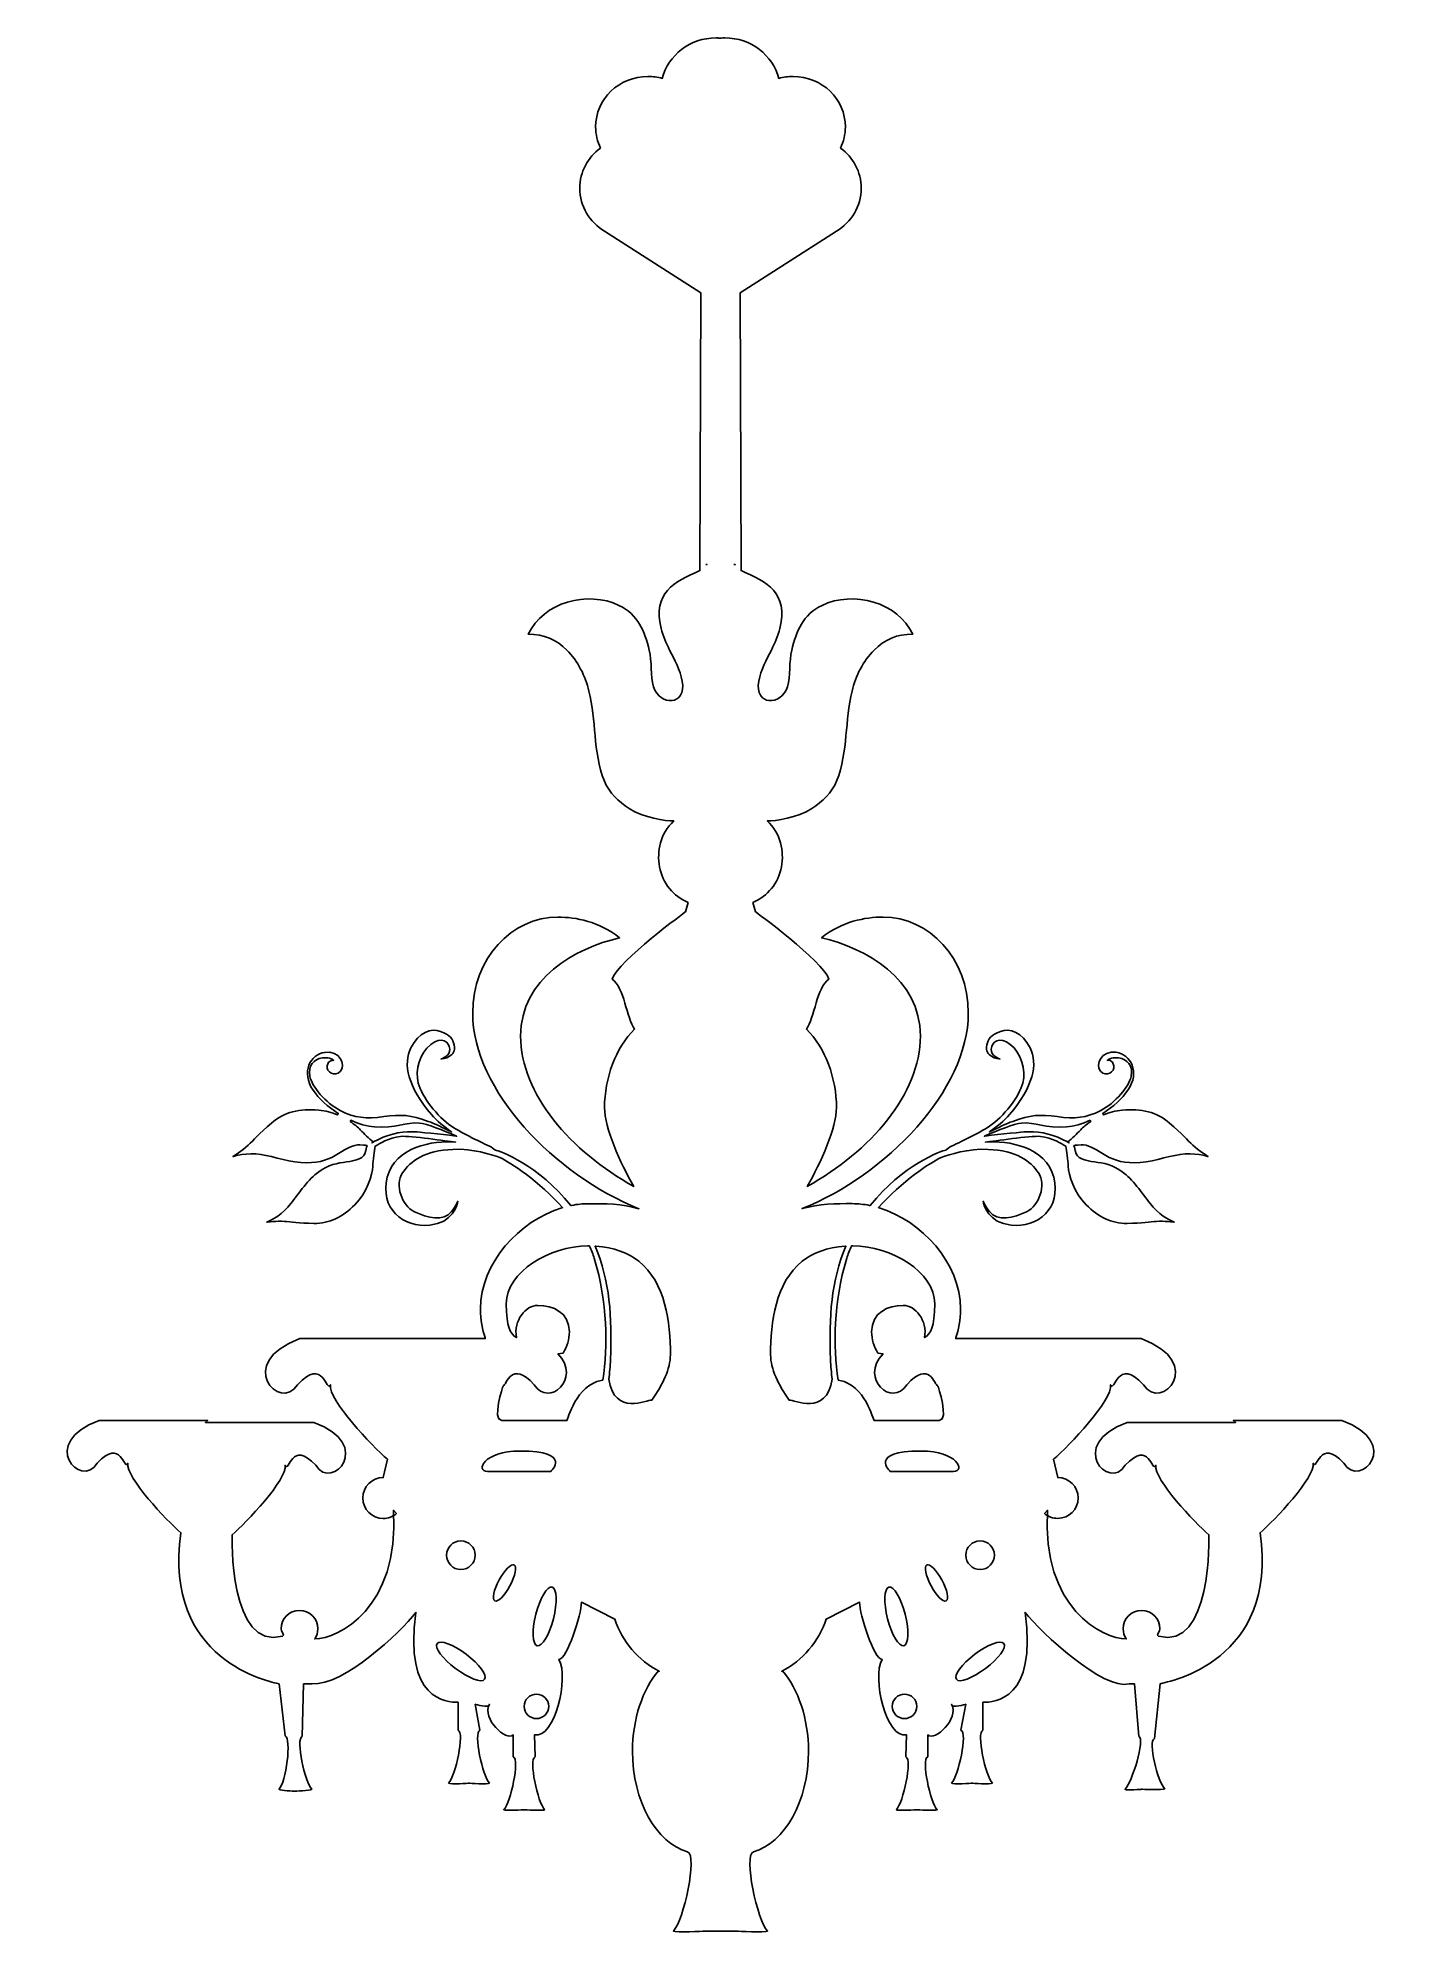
# Model space of a CAD drawing. Header units: centimetres. Extents: x -8 to 8, y -11.1 to 11.1.
import ezdxf

# ---------------------------------------------------------------- set-up
doc = ezdxf.new("R2010")
doc.units = ezdxf.units.CM
doc.header["$MEASUREMENT"] = 0
doc.layers.add('Camada 1', color=7, linetype='Continuous')

msp = doc.modelspace()

# ---------------------------------------------------------------- linework, layer by layer
at = {"layer": 'Camada 1', "color": 7}
for centre, major_axis in [((-3.03611, -6.67029), (0, 0.16727)), ((-2.152, -8.4385), (0, 0.14335)), ((2.15198, -8.4385), (0, 0.14338))]:
    msp.add_ellipse(centre, major_axis=major_axis, ratio=1, dxfattribs=at)
at = {"layer": 'Camada 1'}
msp.add_open_spline([(4.03713, -1.88554), (3.98773, -1.86072), (3.88235, -1.78783), (3.74069, -1.77235), (3.74069, -1.77235), (3.62075, -1.75928), (3.20094, -1.82908), (3.09878, -1.83897), (3.09878, -1.83897), (3.36172, -1.82018), (3.80358, -1.88638), (3.89626, -2.24942), (3.89626, -2.24942), (3.9899, -2.61312), (3.70764, -2.84307), (3.40056, -2.81036), (3.40056, -2.81036), (3.12952, -2.78242), (3.08031, -2.57843), (3.07182, -2.52964), (3.07182, -2.52964), (3.0764, -2.54475), (3.0919, -2.57748), (3.14649, -2.6513), (3.14649, -2.6513), (3.23555, -2.76901), (3.42951, -2.72758), (3.5781, -2.65286), (3.5781, -2.65286), (3.72838, -2.58066), (3.81154, -2.34068), (3.71875, -2.19947), (3.71875, -2.19947), (3.62681, -2.05763), (3.45816, -1.93703), (3.12886, -1.92319), (3.12886, -1.92319), (2.89372, -1.91314), (2.68232, -1.98187), (2.58033, -2.02013), (2.58033, -2.02013), (2.45431, -2.07244), (2.12062, -2.30231), (1.84677, -2.60317), (1.84677, -2.60317), (1.84677, -2.60317), (1.85415, -2.60724), (1.85415, -2.60724), (1.85415, -2.60724), (2.35239, -2.75961), (2.80654, -3.24909), (2.80654, -3.79038), (2.80654, -3.79038), (2.80654, -3.9223), (2.78564, -4.03335), (2.75016, -4.12558), (2.75016, -4.12558), (2.75016, -4.12558), (2.75016, -4.13743), (2.75016, -4.13743), (2.75016, -4.13743), (2.75016, -4.13743), (3.56175, -4.13744), (3.56175, -4.13744), (3.56175, -4.13744), (3.56175, -4.13744), (4.92039, -4.13744), (4.92039, -4.13744), (4.92039, -4.13744), (5.68951, -4.41941), (5.15113, -5.009), (4.94608, -4.67581), (4.94608, -4.67581), (4.63842, -4.34249), (4.61284, -4.77831), (4.56151, -4.67581), (4.56151, -4.67581), (4.5872, -4.8552), (4.07449, -5.3936), (3.895, -5.5474), (3.895, -5.5474), (3.895, -5.5474), (3.94411, -5.76235), (3.94411, -5.76235), (3.94411, -5.76235), (4.07606, -5.76235), (4.18303, -5.86932), (4.18303, -6.0013), (4.18303, -6.0013), (4.18303, -6.13328), (4.07606, -6.24022), (3.94411, -6.24022), (3.94411, -6.24022), (3.88545, -6.24022), (3.8319, -6.21913), (3.79028, -6.18413), (3.79028, -6.18413), (3.79028, -6.18413), (3.82462, -6.14468), (3.82462, -6.14468), (3.82462, -6.14468), (3.75294, -7.29162), (4.46978, -7.65003), (4.74503, -7.65019), (4.74503, -7.65019), (4.72209, -7.61603), (4.70873, -7.57486), (4.70873, -7.53057), (4.70873, -7.53057), (4.70873, -7.41182), (4.80499, -7.31552), (4.92378, -7.31552), (4.92378, -7.31552), (5.0425, -7.31552), (5.13883, -7.41183), (5.13883, -7.53057), (5.13883, -7.53057), (5.13883, -7.56163), (5.09234, -7.6096), (5.12036, -7.61783), (5.12036, -7.61783), (5.74711, -7.80068), (5.71229, -6.43141), (5.71229, -6.43141), (5.71229, -6.43141), (5.54505, -6.28806), (5.06713, -5.78622), (5.09105, -5.61901), (5.09105, -5.61901), (5.04327, -5.71458), (5.01937, -5.30836), (4.73265, -5.61901), (4.73265, -5.61901), (4.54149, -5.92963), (4.03971, -5.38006), (4.75654, -5.11723), (4.75654, -5.11723), (4.75654, -5.11723), (6.02291, -5.11721), (6.02291, -5.11721), (6.02291, -5.11721), (6.02291, -5.11721), (5.99904, -5.09329), (5.99904, -5.09329), (5.99904, -5.09329), (5.99904, -5.09329), (7.26545, -5.0933), (7.26545, -5.0933), (7.26545, -5.0933), (7.98229, -5.35614), (7.4805, -5.90573), (7.28934, -5.59511), (7.28934, -5.59511), (7.00261, -5.28446), (6.97872, -5.69068), (6.93091, -5.59511), (6.93091, -5.59511), (6.95478, -5.76235), (6.47691, -6.26414), (6.30967, -6.40751), (6.30967, -6.40751), (6.5247, -7.91286), (5.23787, -8.15077), (5.14228, -8.17466), (5.14228, -8.17466), (5.14228, -8.17466), (5.07463, -8.81524), (5.07463, -8.81524), (5.07463, -8.81524), (4.99436, -8.84456), (5.11466, -9.32403), (5.19438, -9.40373), (5.19438, -9.40373), (5.1784, -9.41961), (4.92376, -9.4087), (4.92376, -9.4087), (4.92376, -9.4087), (4.92376, -9.4087), (4.7467, -9.42484), (4.73083, -9.40899), (4.73083, -9.40899), (4.81047, -9.32927), (4.97157, -8.81929), (4.89119, -8.78997), (4.89119, -8.78997), (4.89119, -8.78997), (4.84023, -8.17468), (4.84023, -8.17468), (4.84023, -8.17468), (4.84023, -8.17468), (4.78038, -8.17574), (4.78038, -8.17574), (4.78038, -8.17574), (4.47563, -8.25281), (3.75292, -7.57836), (3.56176, -7.33942), (3.56176, -7.33942), (3.70514, -8.36688), (3.20336, -8.39077), (3.06855, -8.39077), (3.06855, -8.39077), (3.06855, -8.39077), (3.06855, -8.7183), (3.06855, -8.7183), (3.06855, -8.7183), (2.9883, -8.74762), (3.09972, -9.25731), (3.17941, -9.33705), (3.17941, -9.33705), (3.16346, -9.35293), (2.94049, -9.33705), (2.94049, -9.33705), (2.94049, -9.33705), (2.94049, -9.33705), (2.71742, -9.35293), (2.70154, -9.33705), (2.70154, -9.33705), (2.78115, -9.2573), (2.8927, -8.74764), (2.81235, -8.7183), (2.81235, -8.7183), (2.81235, -8.7183), (2.86881, -8.41464), (2.86881, -8.41464), (2.86881, -8.41464), (2.86881, -8.41464), (2.70157, -8.46248), (2.70157, -8.41464), (2.70157, -8.41464), (2.79714, -8.58191), (2.50276, -8.85242), (2.42341, -8.7731), (2.42341, -8.7731), (2.42341, -8.7731), (2.42341, -9.02893), (2.42341, -9.02893), (2.42341, -9.02893), (2.34316, -9.05822), (2.45458, -9.56797), (2.5343, -9.64768), (2.5343, -9.64768), (2.51832, -9.66356), (2.29535, -9.64768), (2.29535, -9.64768), (2.29535, -9.64768), (2.29535, -9.64768), (2.07228, -9.66356), (2.05643, -9.64768), (2.05643, -9.64768), (2.13604, -9.56796), (2.24757, -9.05824), (2.16724, -9.02893), (2.16724, -9.02893), (2.16724, -9.02893), (2.17589, -8.7731), (2.17589, -8.7731), (2.17589, -8.7731), (1.93694, -8.82088), (1.76968, -8.10405), (1.88916, -7.88899), (1.88916, -7.88899), (1.79359, -7.88899), (1.62632, -7.36332), (1.62632, -7.21994), (1.62632, -7.21994), (1.62632, -7.21994), (1.23669, -7.41716), (1.23669, -7.41716), (1.23669, -7.41716), (1.1484, -7.68169), (0.96023, -7.90047), (0.71681, -8.02861), (0.71681, -8.02861), (0.71681, -8.02861), (0.7253, -8.02215), (0.7253, -8.02215), (0.7253, -8.02215), (0.91009, -8.24078), (1.02894, -8.58145), (1.02894, -8.96423), (1.02894, -8.96423), (1.02894, -9.54925), (0.75134, -10.03622), (0.38481, -10.13887), (0.38481, -10.13887), (0.26429, -10.18282), (0.43159, -10.94746), (0.55102, -11.06692), (0.55102, -11.06692), (0.52715, -11.09081), (0.19262, -11.06692), (0.19262, -11.06692), (0.19262, -11.06692), (0.19262, -11.06692), (-0.19266, -11.06693), (-0.19266, -11.06693), (-0.19266, -11.06693), (-0.19266, -11.06693), (-0.5272, -11.09082), (-0.55109, -11.06693), (-0.55109, -11.06693), (-0.4316, -10.94744), (-0.26436, -10.18282), (-0.38485, -10.13888), (-0.38485, -10.13888), (-0.7514, -10.0362), (-1.02898, -9.54926), (-1.02898, -8.96424), (-1.02898, -8.96424), (-1.02898, -8.58144), (-0.91018, -8.24076), (-0.72537, -8.02216), (-0.72537, -8.02216), (-0.72537, -8.02216), (-0.71688, -8.02862), (-0.71688, -8.02862), (-0.71688, -8.02862), (-0.96027, -7.90046), (-1.14849, -7.6817), (-1.23671, -7.41717), (-1.23671, -7.41717), (-1.23671, -7.41717), (-1.62631, -7.21995), (-1.62631, -7.21995), (-1.62631, -7.21995), (-1.62631, -7.36333), (-1.79358, -7.889), (-1.88915, -7.889), (-1.88915, -7.889), (-1.76966, -8.10405), (-1.93693, -8.82089), (-2.17588, -8.77311), (-2.17588, -8.77311), (-2.17588, -8.77311), (-2.16725, -9.02894), (-2.16725, -9.02894), (-2.16725, -9.02894), (-2.24758, -9.05823), (-2.13608, -9.56798), (-2.05642, -9.64769), (-2.05642, -9.64769), (-2.07235, -9.66357), (-2.29537, -9.64769), (-2.29537, -9.64769), (-2.29537, -9.64769), (-2.29537, -9.64769), (-2.51841, -9.66357), (-2.53432, -9.64769), (-2.53432, -9.64769), (-2.45465, -9.56797), (-2.34318, -9.05825), (-2.42349, -9.02894), (-2.42349, -9.02894), (-2.42349, -9.02894), (-2.42349, -8.77311), (-2.42349, -8.77311), (-2.42349, -8.77311), (-2.50279, -8.85243), (-2.79719, -8.58192), (-2.70159, -8.41465), (-2.70159, -8.41465), (-2.70159, -8.46249), (-2.86883, -8.41465), (-2.86883, -8.41465), (-2.86883, -8.41465), (-2.86883, -8.41465), (-2.81242, -8.71831), (-2.81242, -8.71831), (-2.81242, -8.71831), (-2.89272, -8.74763), (-2.78125, -9.25732), (-2.70159, -9.33706), (-2.70159, -9.33706), (-2.71749, -9.35294), (-2.94054, -9.33706), (-2.94054, -9.33706), (-2.94054, -9.33706), (-2.94054, -9.33706), (-3.16356, -9.35294), (-3.17949, -9.33706), (-3.17949, -9.33706), (-3.09982, -9.25731), (-2.98833, -8.74765), (-3.06866, -8.71831), (-3.06866, -8.71831), (-3.06866, -8.71831), (-3.06866, -8.39078), (-3.06866, -8.39078), (-3.06866, -8.39078), (-3.20341, -8.39078), (-3.70519, -8.36689), (-3.56182, -7.33943), (-3.56182, -7.33943), (-3.75298, -7.57838), (-4.39812, -8.19964), (-4.78044, -8.17575), (-4.78044, -8.17575), (-4.78044, -8.17575), (-4.87597, -8.17574), (-4.87597, -8.17574), (-4.87597, -8.17574), (-4.87597, -8.17574), (-4.89124, -8.78997), (-4.89124, -8.78997), (-4.89124, -8.78997), (-4.97154, -8.81929), (-4.86007, -9.32901), (-4.78041, -9.40872), (-4.78041, -9.40872), (-4.79634, -9.4246), (-4.98234, -9.42983), (-4.98234, -9.42983), (-4.98234, -9.42983), (-4.98234, -9.42983), (-5.14681, -9.42459), (-5.16271, -9.40872), (-5.16271, -9.40872), (-5.08304, -9.329), (-5.01139, -8.8133), (-5.09172, -8.78401), (-5.09172, -8.78401), (-5.09172, -8.78401), (-5.16271, -8.17576), (-5.16271, -8.17576), (-5.16271, -8.17576), (-5.25828, -8.15184), (-6.52471, -7.91287), (-6.30965, -6.40755), (-6.30965, -6.40755), (-6.47692, -6.26417), (-6.95481, -5.76239), (-6.93092, -5.59515), (-6.93092, -5.59515), (-6.9787, -5.69072), (-7.0026, -5.2845), (-7.28932, -5.59515), (-7.28932, -5.59515), (-7.48046, -5.90577), (-7.98224, -5.35618), (-7.2654, -5.09334), (-7.2654, -5.09334), (-7.2654, -5.09334), (-5.99899, -5.09335), (-5.99899, -5.09335), (-5.99899, -5.09335), (-5.99899, -5.09335), (-6.02288, -5.11727), (-6.02288, -5.11727), (-6.02288, -5.11727), (-6.02288, -5.11727), (-4.75648, -5.11727), (-4.75648, -5.11727), (-4.75648, -5.11727), (-4.03964, -5.38011), (-4.54143, -5.92967), (-4.73259, -5.61905), (-4.73259, -5.61905), (-5.01932, -5.3084), (-5.04321, -5.71462), (-5.09099, -5.61905), (-5.09099, -5.61905), (-5.0671, -5.78627), (-5.54499, -6.2881), (-5.71223, -6.43145), (-5.71223, -6.43145), (-5.71223, -6.43145), (-5.74705, -7.80072), (-5.12033, -7.61787), (-5.12033, -7.61787), (-5.09226, -7.60964), (-5.13875, -7.56167), (-5.13875, -7.53061), (-5.13875, -7.53061), (-5.13875, -7.41186), (-5.04247, -7.31556), (-4.92372, -7.31556), (-4.92372, -7.31556), (-4.80492, -7.31556), (-4.70867, -7.41187), (-4.70867, -7.53061), (-4.70867, -7.53061), (-4.70867, -7.57493), (-4.72206, -7.61607), (-4.74502, -7.65023), (-4.74502, -7.65023), (-4.46972, -7.65004), (-3.75289, -7.29164), (-3.82456, -6.14472), (-3.82456, -6.14472), (-3.82456, -6.14472), (-3.79027, -6.18417), (-3.79027, -6.18417), (-3.79027, -6.18417), (-3.83184, -6.21917), (-3.88547, -6.24026), (-3.94405, -6.24026), (-3.94405, -6.24026), (-4.07602, -6.24026), (-4.183, -6.13332), (-4.183, -6.00134), (-4.183, -6.00134), (-4.183, -5.86936), (-4.07606, -5.76239), (-3.94405, -5.76239), (-3.94405, -5.76239), (-3.94405, -5.76239), (-3.895, -5.54744), (-3.895, -5.54744), (-3.895, -5.54744), (-4.07444, -5.39364), (-4.58715, -4.85524), (-4.56151, -4.67585), (-4.56151, -4.67585), (-4.61281, -4.77835), (-4.63842, -4.34253), (-4.94603, -4.67585), (-4.94603, -4.67585), (-5.15114, -5.00907), (-5.68946, -4.41947), (-4.92039, -4.13748), (-4.92039, -4.13748), (-4.92039, -4.13748), (-3.56173, -4.13749), (-3.56173, -4.13749), (-3.56173, -4.13749), (-3.56173, -4.13749), (-2.75017, -4.13749), (-2.75017, -4.13749), (-2.75017, -4.13749), (-2.75017, -4.13749), (-2.75017, -4.12564), (-2.75017, -4.12564), (-2.75017, -4.12564), (-2.78562, -4.03341), (-2.80658, -3.92236), (-2.80658, -3.79044), (-2.80658, -3.79044), (-2.80658, -3.24916), (-2.3524, -2.75968), (-1.85411, -2.6073), (-1.85411, -2.6073), (-1.85411, -2.6073), (-1.84678, -2.60323), (-1.84678, -2.60323), (-1.84678, -2.60323), (-2.12065, -2.30237), (-2.45426, -2.07248), (-2.58034, -2.02019), (-2.58034, -2.02019), (-2.68231, -1.98193), (-2.89374, -1.91319), (-3.12882, -1.92325), (-3.12882, -1.92325), (-3.45812, -1.93709), (-3.62682, -2.05768), (-3.71876, -2.19953), (-3.71876, -2.19953), (-3.81155, -2.34074), (-3.72831, -2.58072), (-3.57811, -2.65292), (-3.57811, -2.65292), (-3.42947, -2.72764), (-3.2355, -2.7691), (-3.14652, -2.65136), (-3.14652, -2.65136), (-3.09188, -2.57754), (-3.07638, -2.54484), (-3.0718, -2.5297), (-3.0718, -2.5297), (-3.08035, -2.57852), (-3.12948, -2.78251), (-3.40057, -2.81042), (-3.40057, -2.81042), (-3.70765, -2.8431), (-3.98985, -2.61317), (-3.89624, -2.24948), (-3.89624, -2.24948), (-3.80356, -1.88645), (-3.3617, -1.82025), (-3.09876, -1.83903), (-3.09876, -1.83903), (-3.20092, -1.82913), (-3.62076, -1.75934), (-3.74069, -1.77241), (-3.74069, -1.77241), (-3.88232, -1.78789), (-3.98771, -1.86078), (-4.03713, -1.8856), (-4.03713, -1.8856), (-4.04583, -1.93997), (-4.06351, -2.04943), (-4.06615, -2.12246), (-4.06615, -2.12246), (-4.0712, -2.22282), (-4.13055, -2.42776), (-4.27485, -2.57167), (-4.27485, -2.57167), (-4.41926, -2.71338), (-4.57264, -2.79252), (-4.7542, -2.78934), (-4.7542, -2.78934), (-4.93671, -2.78749), (-5.01947, -2.76844), (-5.10035, -2.76555), (-5.10035, -2.76555), (-5.18248, -2.76116), (-5.30532, -2.77486), (-5.30532, -2.77486), (-5.30532, -2.77486), (-5.30532, -2.77486), (-5.15258, -2.71067), (-5.06002, -2.60082), (-5.06002, -2.60082), (-4.96747, -2.49586), (-4.85999, -2.31885), (-4.7422, -2.22217), (-4.7422, -2.22217), (-4.62435, -2.12237), (-4.52312, -2.09022), (-4.41121, -2.07586), (-4.41121, -2.07586), (-4.30151, -2.06051), (-4.22912, -2.04961), (-4.17446, -2.00093), (-4.17446, -2.00093), (-4.15173, -1.98048), (-4.1417, -1.88711), (-4.13371, -1.87872), (-4.13371, -1.87872), (-4.13564, -1.87779), (-4.14744, -1.87467), (-4.21631, -1.87033), (-4.21631, -1.87033), (-4.29738, -1.86813), (-4.36458, -1.9088), (-4.46642, -1.97328), (-4.46642, -1.97328), (-4.56987, -2.03887), (-4.67785, -2.0803), (-4.84435, -2.08007), (-4.84435, -2.08007), (-5.01159, -2.07988), (-5.22485, -2.00824), (-5.37497, -1.98241), (-5.37497, -1.98241), (-5.52851, -1.95661), (-5.70192, -2.00778), (-5.70192, -2.00778), (-5.70192, -2.00778), (-5.70192, -2.00778), (-5.58651, -1.93531), (-5.52393, -1.87446), (-5.52393, -1.87446), (-5.458, -1.81437), (-5.4009, -1.74352), (-5.25062, -1.61525), (-5.25062, -1.61525), (-5.1005, -1.48579), (-4.91989, -1.44576), (-4.69859, -1.46468), (-4.69859, -1.46468), (-4.62035, -1.47169), (-4.54537, -1.49254), (-4.47793, -1.52022), (-4.47793, -1.52022), (-4.47793, -1.52022), (-4.47015, -1.50294), (-4.47015, -1.50294), (-4.47015, -1.50294), (-4.59064, -1.42671), (-4.69756, -1.33038), (-4.7649, -1.22989), (-4.7649, -1.22989), (-4.90767, -1.01767), (-4.79821, -0.81373), (-4.6283, -0.78851), (-4.6283, -0.78851), (-4.45815, -0.76189), (-4.37449, -0.92998), (-4.4428, -1.00825), (-4.4428, -1.00825), (-4.51252, -1.08551), (-4.6119, -1.01804), (-4.5997, -0.94475), (-4.5997, -0.94475), (-4.58676, -0.8713), (-4.52247, -0.88241), (-4.52247, -0.88241), (-4.52247, -0.88241), (-4.52247, -0.88241), (-4.55792, -0.84071), (-4.65598, -0.85344), (-4.65598, -0.85344), (-4.75528, -0.86609), (-4.82698, -0.9457), (-4.80335, -1.06598), (-4.80335, -1.06598), (-4.78073, -1.18785), (-4.61793, -1.38028), (-4.44674, -1.46849), (-4.44674, -1.46849), (-4.27524, -1.55845), (-4.14382, -1.56834), (-3.93805, -1.54032), (-3.93805, -1.54032), (-3.73392, -1.51309), (-3.62335, -1.51881), (-3.41857, -1.59604), (-3.41857, -1.59604), (-3.3434, -1.62321), (-3.2417, -1.67073), (-3.1451, -1.72), (-3.1451, -1.72), (-3.2327, -1.65946), (-3.31465, -1.59192), (-3.38063, -1.51534), (-3.38063, -1.51534), (-3.65527, -1.19289), (-3.71528, -0.92418), (-3.62087, -0.73709), (-3.62087, -0.73709), (-3.5275, -0.55244), (-3.38325, -0.5023), (-3.27495, -0.54413), (-3.27495, -0.54413), (-3.1643, -0.58458), (-3.12943, -0.62893), (-3.1144, -0.70214), (-3.1144, -0.70214), (-3.10059, -0.77733), (-3.13136, -0.80726), (-3.17028, -0.83464), (-3.17028, -0.83464), (-3.20804, -0.86192), (-3.26677, -0.86607), (-3.26677, -0.86607), (-3.26677, -0.86607), (-3.26677, -0.86607), (-3.15797, -0.82966), (-3.16469, -0.75005), (-3.16469, -0.75005), (-3.17154, -0.66972), (-3.26129, -0.59262), (-3.38821, -0.6957), (-3.38821, -0.6957), (-3.51513, -0.79672), (-3.57554, -0.99375), (-3.53455, -1.14851), (-3.53455, -1.14851), (-3.49317, -1.30422), (-3.31196, -1.54237), (-3.14492, -1.65291), (-3.14492, -1.65291), (-3.00739, -1.74504), (-2.80512, -1.83516), (-2.67751, -1.89955), (-2.67751, -1.89955), (-2.67677, -1.89939), (-2.63309, -1.93297), (-2.63309, -1.93297), (-2.63309, -1.93297), (-2.59266, -1.93392), (-2.12276, -2.10894), (-1.75179, -2.57966), (-1.75179, -2.57966), (-1.75179, -2.57966), (-1.74131, -2.57892), (-1.74131, -2.57892), (-1.74131, -2.57892), (-1.67458, -2.56561), (-1.60759, -2.5586), (-1.54134, -2.5586), (-1.54134, -2.5586), (-1.34909, -2.5586), (-1.15605, -2.5586), (-0.95452, -2.61721), (-0.95452, -2.61721), (-1.93552, -2.22327), (-2.89791, -1.23442), (-2.89791, -0.32983), (-2.89791, -0.32983), (-2.89791, 0.31522), (-2.43764, 0.79301), (-1.90167, 0.79301), (-1.90167, 0.79301), (-1.69164, 0.79301), (-1.41518, 0.74284), (-1.181, 0.5502), (-1.181, 0.5502), (-1.69969, 0.43291), (-2.33734, 0.07257), (-2.33734, -0.59807), (-2.33734, -0.59807), (-2.33734, -1.27657), (-1.75052, -1.94681), (-1.01381, -2.35771), (-1.01381, -2.35771), (-1.17259, -2.08082), (-1.35631, -1.67032), (-1.35631, -1.43577), (-1.35631, -1.43577), (-1.35631, -1.09014), (-1.22531, -0.73473), (-1.00439, -0.51674), (-1.00439, -0.51674), (-1.10049, -0.38622), (-1.12438, -0.02782), (-1.26776, 0.06775), (-1.26776, 0.06775), (-1.19608, 0.2828), (-0.40755, 0.85629), (-0.40755, 0.85629), (-0.40755, 0.85629), (-0.40755, 0.85629), (-0.37921, 0.96334), (-0.37921, 0.96334), (-0.37921, 0.96334), (-0.54997, 1.03824), (-0.67832, 1.18982), (-0.71214, 1.37948), (-0.71214, 1.37948), (-0.74696, 1.56355), (-0.70156, 1.77429), (-0.5468, 1.9178), (-0.5468, 1.9178), (-0.63766, 1.91473), (-0.90348, 1.95683), (-1.0666, 2.06263), (-1.0666, 2.06263), (-1.19447, 2.14576), (-1.30335, 2.24757), (-1.35804, 2.3851), (-1.35804, 2.3851), (-1.42726, 2.55816), (-1.44929, 2.73628), (-1.46692, 2.91726), (-1.46692, 2.91726), (-1.48414, 3.08876), (-1.49515, 3.26246), (-1.53791, 3.4377), (-1.53791, 3.4377), (-1.58024, 3.6136), (-1.66888, 3.78994), (-1.79667, 3.91559), (-1.79667, 3.91559), (-1.91531, 4.03418), (-2.06739, 4.10937), (-2.24816, 4.10165), (-2.24816, 4.10165), (-2.07446, 4.47813), (-1.54979, 4.61526), (-1.18697, 4.43958), (-1.18697, 4.43958), (-0.96525, 4.33309), (-0.88545, 4.1325), (-0.83341, 3.91557), (-0.83341, 3.91557), (-0.80079, 3.7833), (-0.81843, 3.61535), (-0.78272, 3.48795), (-0.78272, 3.48795), (-0.71345, 3.25866), (-0.38984, 3.26245), (-0.44765, 3.55449), (-0.44765, 3.55449), (-0.47186, 3.68676), (-0.53626, 3.80008), (-0.59486, 3.91557), (-0.59486, 3.91557), (-0.63542, 3.99693), (-0.67289, 4.07874), (-0.69495, 4.17084), (-0.69495, 4.17084), (-0.79369, 4.58811), (-0.54612, 4.71403), (-0.24058, 4.84693), (-0.24058, 4.84693), (-0.24058, 4.84693), (-0.23084, 8.09728), (-0.23084, 8.09728), (-0.23084, 8.09728), (-0.23084, 8.09728), (-1.35593, 8.81684), (-1.35593, 8.81684), (-1.35593, 8.81684), (-1.52963, 8.92109), (-1.64583, 9.10659), (-1.64583, 9.31907), (-1.64583, 9.31907), (-1.64583, 9.51103), (-1.55106, 9.68147), (-1.40334, 9.78908), (-1.40334, 9.78908), (-1.43988, 9.86406), (-1.46007, 9.94812), (-1.46007, 10.03639), (-1.46007, 10.03639), (-1.46007, 10.36244), (-1.18636, 10.6262), (-0.84907, 10.6262), (-0.84907, 10.6262), (-0.79105, 10.6262), (-0.73511, 10.61929), (-0.68196, 10.60419), (-0.68196, 10.60419), (-0.61128, 10.87624), (-0.35667, 11.07751), (-0.05245, 11.07751), (-0.05245, 11.07751), (-0.0348, 11.07751), (-0.01729, 11.0741), (0.00002, 11.07545), (0.00002, 11.07545), (0.01732, 11.07679), (0.03481, 11.07751), (0.05245, 11.07751), (0.05245, 11.07751), (0.35662, 11.07751), (0.61128, 10.87624), (0.68211, 10.60438), (0.68211, 10.60438), (0.73524, 10.61949), (0.79122, 10.62639), (0.84919, 10.62639), (0.84919, 10.62639), (1.18648, 10.62639), (1.46019, 10.36263), (1.46019, 10.03658), (1.46019, 10.03658), (1.46019, 9.94834), (1.44, 9.86428), (1.40349, 9.78927), (1.40349, 9.78927), (1.55118, 9.68166), (1.64598, 9.51122), (1.64598, 9.31926), (1.64598, 9.31926), (1.64598, 9.10677), (1.52977, 8.92127), (1.35608, 8.81703), (1.35608, 8.81703), (1.35608, 8.81703), (0.23099, 8.09751), (0.23099, 8.09751), (0.23099, 8.09751), (0.23099, 8.09751), (0.2407, 4.84716), (0.2407, 4.84716), (0.2407, 4.84716), (0.54629, 4.71426), (0.79384, 4.58834), (0.69507, 4.17107), (0.69507, 4.17107), (0.67306, 4.07894), (0.63551, 3.99713), (0.59503, 3.9158), (0.59503, 3.9158), (0.5364, 3.80031), (0.47203, 3.68699), (0.44776, 3.55472), (0.44776, 3.55472), (0.38995, 3.26265), (0.71359, 3.25889), (0.78283, 3.48818), (0.78283, 3.48818), (0.8186, 3.61558), (0.80095, 3.78353), (0.8335, 3.9158), (0.8335, 3.9158), (0.88562, 4.13273), (0.96539, 4.33329), (1.18709, 4.43981), (1.18709, 4.43981), (1.54997, 4.61547), (2.07463, 4.47836), (2.24831, 4.10188), (2.24831, 4.10188), (2.06752, 4.10961), (1.91549, 4.03441), (1.79685, 3.91582), (1.79685, 3.91582), (1.66898, 3.79017), (1.58037, 3.61382), (1.53801, 3.43793), (1.53801, 3.43793), (1.49525, 3.26267), (1.48425, 3.089), (1.46708, 2.91749), (1.46708, 2.91749), (1.44943, 2.73651), (1.42739, 2.55837), (1.35815, 2.38533), (1.35815, 2.38533), (1.30346, 2.24777), (1.19461, 2.14596), (1.06674, 2.06286), (1.06674, 2.06286), (0.90357, 1.95705), (0.63774, 1.91496), (0.54694, 1.91803), (0.54694, 1.91803), (0.70169, 1.77452), (0.74704, 1.56378), (0.71223, 1.37971), (0.71223, 1.37971), (0.67844, 1.19006), (0.55012, 1.03848), (0.3793, 0.96357), (0.3793, 0.96357), (0.3793, 0.96357), (0.40766, 0.85652), (0.40766, 0.85652), (0.40766, 0.85652), (0.40766, 0.85652), (1.19617, 0.28304), (1.26785, 0.06798), (1.26785, 0.06798), (1.1245, -0.02759), (1.10063, -0.38602), (1.00448, -0.51651), (1.00448, -0.51651), (1.22541, -0.7345), (1.35646, -1.08992), (1.35646, -1.43554), (1.35646, -1.43554), (1.35646, -1.67007), (1.17268, -2.08059), (1.01393, -2.35748), (1.01393, -2.35748), (1.75064, -1.94658), (2.33743, -1.27634), (2.33743, -0.59784), (2.33743, -0.59784), (2.33743, 0.0728), (1.69981, 0.43314), (1.18117, 0.55043), (1.18117, 0.55043), (1.41535, 0.74307), (1.69184, 0.79324), (1.90182, 0.79324), (1.90182, 0.79324), (2.43779, 0.79324), (2.898, 0.31543), (2.898, -0.3296), (2.898, -0.3296), (2.898, -1.23418), (1.9356, -2.22304), (0.95464, -2.61698), (0.95464, -2.61698), (1.15615, -2.55837), (1.34924, -2.55837), (1.54146, -2.55837), (1.54146, -2.55837), (1.60774, -2.55837), (1.67476, -2.56538), (1.74149, -2.57869), (1.74149, -2.57869), (1.74149, -2.57869), (1.75197, -2.57943), (1.75197, -2.57943), (1.75197, -2.57943), (2.12289, -2.10871), (2.59284, -1.93369), (2.63324, -1.93274), (2.63324, -1.93274), (2.63324, -1.93274), (2.67692, -1.89916), (2.67769, -1.89932), (2.67769, -1.89932), (2.80527, -1.83489), (3.00755, -1.7448), (3.14502, -1.65268), (3.14502, -1.65268), (3.3121, -1.54211), (3.49326, -1.30396), (3.53472, -1.14828), (3.53472, -1.14828), (3.5757, -0.9935), (3.51533, -0.79649), (3.38838, -0.69547), (3.38838, -0.69547), (3.26146, -0.59239), (3.17174, -0.66949), (3.16483, -0.74982), (3.16483, -0.74982), (3.15811, -0.82943), (3.26696, -0.86584), (3.26696, -0.86584), (3.26696, -0.86584), (3.26696, -0.86584), (3.20812, -0.86171), (3.17044, -0.83441), (3.17044, -0.83441), (3.13149, -0.80703), (3.10072, -0.7771), (3.11453, -0.70191), (3.11453, -0.70191), (3.12956, -0.6287), (3.16448, -0.58438), (3.27508, -0.5439), (3.27508, -0.5439), (3.38335, -0.50207), (3.52765, -0.55218), (3.621, -0.73686), (3.621, -0.73686), (3.71546, -0.92395), (3.65545, -1.19268), (3.38073, -1.51511), (3.38073, -1.51511), (3.31474, -1.59171), (3.2328, -1.65923), (3.14525, -1.71977), (3.14525, -1.71977), (3.24185, -1.67053), (3.34348, -1.62301), (3.41875, -1.59581), (3.41875, -1.59581), (3.62351, -1.51855), (3.734, -1.51284), (3.93815, -1.54009), (3.93815, -1.54009), (4.14394, -1.56814), (4.27539, -1.55824), (4.44684, -1.46826), (4.44684, -1.46826), (4.61805, -1.38005), (4.78082, -1.18764), (4.8035, -1.06575), (4.8035, -1.06575), (4.82713, -0.94547), (4.75545, -0.86583), (4.6561, -0.85321), (4.6561, -0.85321), (4.55802, -0.84048), (4.52256, -0.88218), (4.52256, -0.88218), (4.52256, -0.88218), (4.52256, -0.88218), (4.58688, -0.87107), (4.59982, -0.94452), (4.59982, -0.94452), (4.61196, -1.01784), (4.51264, -1.08528), (4.44292, -1.00802), (4.44292, -1.00802), (4.3746, -0.92976), (4.45824, -0.76167), (4.62839, -0.78828), (4.62839, -0.78828), (4.79833, -0.81349), (4.90776, -1.01741), (4.76505, -1.22966), (4.76505, -1.22966), (4.69766, -1.33015), (4.59077, -1.42648), (4.47028, -1.50271), (4.47028, -1.50271), (4.47028, -1.50271), (4.47803, -1.51999), (4.47803, -1.51999), (4.47803, -1.51999), (4.5455, -1.49231), (4.62043, -1.47147), (4.69867, -1.46445), (4.69867, -1.46445), (4.91994, -1.44553), (5.10057, -1.48559), (5.25075, -1.61502), (5.25075, -1.61502), (5.40103, -1.74329), (5.45805, -1.81412), (5.52404, -1.87423), (5.52404, -1.87423), (5.58659, -1.93508), (5.70205, -2.00755), (5.70205, -2.00755), (5.70205, -2.00755), (5.70205, -2.00755), (5.52862, -1.95638), (5.3751, -1.98218), (5.3751, -1.98218), (5.2249, -2.00803), (5.01175, -2.07968), (4.84448, -2.07984), (4.84448, -2.07984), (4.67795, -2.08008), (4.56995, -2.03864), (4.46655, -1.97305), (4.46655, -1.97305), (4.36471, -1.90857), (4.29751, -1.8679), (4.21639, -1.8701), (4.21639, -1.8701), (4.14752, -1.87444), (4.13574, -1.87756), (4.13381, -1.87849), (4.13381, -1.87849), (4.14183, -1.88688), (4.15183, -1.98025), (4.17461, -2.0007), (4.17461, -2.0007), (4.22919, -2.04938), (4.30161, -2.06028), (4.41128, -2.07563), (4.41128, -2.07563), (4.52317, -2.09), (4.62448, -2.12214), (4.74227, -2.22194), (4.74227, -2.22194), (4.86006, -2.31859), (4.96759, -2.49563), (5.06009, -2.60059), (5.06009, -2.60059), (5.15269, -2.71045), (5.30539, -2.77463), (5.30539, -2.77463), (5.30539, -2.77463), (5.30539, -2.77463), (5.18257, -2.76092), (5.10044, -2.76532), (5.10044, -2.76532), (5.01958, -2.7682), (4.9368, -2.78725), (4.75434, -2.78911), (4.75434, -2.78911), (4.57281, -2.79229), (4.41935, -2.71317), (4.27497, -2.57144), (4.27497, -2.57144), (4.13067, -2.42756), (4.07132, -2.22259), (4.06627, -2.12223), (4.06627, -2.12223), (4.06354, -2.0494), (4.04581, -1.93991), (4.03713, -1.88554)], degree=3, knots=[0, 0, 0, 0, 0.00322581, 0.00322581, 0.00322581, 0.00322581, 0.00645161, 0.00645161, 0.00645161, 0.00645161, 0.00967742, 0.00967742, 0.00967742, 0.00967742, 0.01290323, 0.01290323, 0.01290323, 0.01290323, 0.01612903, 0.01612903, 0.01612903, 0.01612903, 0.01935484, 0.01935484, 0.01935484, 0.01935484, 0.02258065, 0.02258065, 0.02258065, 0.02258065, 0.02580645, 0.02580645, 0.02580645, 0.02580645, 0.02903226, 0.02903226, 0.02903226, 0.02903226, 0.03225806, 0.03225806, 0.03225806, 0.03225806, 0.03548387, 0.03548387, 0.03548387, 0.03548387, 0.03870968, 0.03870968, 0.03870968, 0.03870968, 0.04193548, 0.04193548, 0.04193548, 0.04193548, 0.04516129, 0.04516129, 0.04516129, 0.04516129, 0.0483871, 0.0483871, 0.0483871, 0.0483871, 0.0516129, 0.0516129, 0.0516129, 0.0516129, 0.05483871, 0.05483871, 0.05483871, 0.05483871, 0.05806452, 0.05806452, 0.05806452, 0.05806452, 0.06129032, 0.06129032, 0.06129032, 0.06129032, 0.06451613, 0.06451613, 0.06451613, 0.06451613, 0.06774194, 0.06774194, 0.06774194, 0.06774194, 0.07096774, 0.07096774, 0.07096774, 0.07096774, 0.07419355, 0.07419355, 0.07419355, 0.07419355, 0.07741935, 0.07741935, 0.07741935, 0.07741935, 0.08064516, 0.08064516, 0.08064516, 0.08064516, 0.08387097, 0.08387097, 0.08387097, 0.08387097, 0.08709677, 0.08709677, 0.08709677, 0.08709677, 0.09032258, 0.09032258, 0.09032258, 0.09032258, 0.09354839, 0.09354839, 0.09354839, 0.09354839, 0.09677419, 0.09677419, 0.09677419, 0.09677419, 0.1, 0.1, 0.1, 0.1, 0.10322581, 0.10322581, 0.10322581, 0.10322581, 0.10645161, 0.10645161, 0.10645161, 0.10645161, 0.10967742, 0.10967742, 0.10967742, 0.10967742, 0.11290323, 0.11290323, 0.11290323, 0.11290323, 0.11612903, 0.11612903, 0.11612903, 0.11612903, 0.11935484, 0.11935484, 0.11935484, 0.11935484, 0.12258065, 0.12258065, 0.12258065, 0.12258065, 0.12580645, 0.12580645, 0.12580645, 0.12580645, 0.12903226, 0.12903226, 0.12903226, 0.12903226, 0.13225806, 0.13225806, 0.13225806, 0.13225806, 0.13548387, 0.13548387, 0.13548387, 0.13548387, 0.13870968, 0.13870968, 0.13870968, 0.13870968, 0.14193548, 0.14193548, 0.14193548, 0.14193548, 0.14516129, 0.14516129, 0.14516129, 0.14516129, 0.1483871, 0.1483871, 0.1483871, 0.1483871, 0.1516129, 0.1516129, 0.1516129, 0.1516129, 0.15483871, 0.15483871, 0.15483871, 0.15483871, 0.15806452, 0.15806452, 0.15806452, 0.15806452, 0.16129032, 0.16129032, 0.16129032, 0.16129032, 0.16451613, 0.16451613, 0.16451613, 0.16451613, 0.16774194, 0.16774194, 0.16774194, 0.16774194, 0.17096774, 0.17096774, 0.17096774, 0.17096774, 0.17419355, 0.17419355, 0.17419355, 0.17419355, 0.17741935, 0.17741935, 0.17741935, 0.17741935, 0.18064516, 0.18064516, 0.18064516, 0.18064516, 0.18387097, 0.18387097, 0.18387097, 0.18387097, 0.18709677, 0.18709677, 0.18709677, 0.18709677, 0.19032258, 0.19032258, 0.19032258, 0.19032258, 0.19354839, 0.19354839, 0.19354839, 0.19354839, 0.19677419, 0.19677419, 0.19677419, 0.19677419, 0.2, 0.2, 0.2, 0.2, 0.20322581, 0.20322581, 0.20322581, 0.20322581, 0.20645161, 0.20645161, 0.20645161, 0.20645161, 0.20967742, 0.20967742, 0.20967742, 0.20967742, 0.21290323, 0.21290323, 0.21290323, 0.21290323, 0.21612903, 0.21612903, 0.21612903, 0.21612903, 0.21935484, 0.21935484, 0.21935484, 0.21935484, 0.22258065, 0.22258065, 0.22258065, 0.22258065, 0.22580645, 0.22580645, 0.22580645, 0.22580645, 0.22903226, 0.22903226, 0.22903226, 0.22903226, 0.23225806, 0.23225806, 0.23225806, 0.23225806, 0.23548387, 0.23548387, 0.23548387, 0.23548387, 0.23870968, 0.23870968, 0.23870968, 0.23870968, 0.24193548, 0.24193548, 0.24193548, 0.24193548, 0.24516129, 0.24516129, 0.24516129, 0.24516129, 0.2483871, 0.2483871, 0.2483871, 0.2483871, 0.2516129, 0.2516129, 0.2516129, 0.2516129, 0.25483871, 0.25483871, 0.25483871, 0.25483871, 0.25806452, 0.25806452, 0.25806452, 0.25806452, 0.26129032, 0.26129032, 0.26129032, 0.26129032, 0.26451613, 0.26451613, 0.26451613, 0.26451613, 0.26774194, 0.26774194, 0.26774194, 0.26774194, 0.27096774, 0.27096774, 0.27096774, 0.27096774, 0.27419355, 0.27419355, 0.27419355, 0.27419355, 0.27741935, 0.27741935, 0.27741935, 0.27741935, 0.28064516, 0.28064516, 0.28064516, 0.28064516, 0.28387097, 0.28387097, 0.28387097, 0.28387097, 0.28709677, 0.28709677, 0.28709677, 0.28709677, 0.29032258, 0.29032258, 0.29032258, 0.29032258, 0.29354839, 0.29354839, 0.29354839, 0.29354839, 0.29677419, 0.29677419, 0.29677419, 0.29677419, 0.3, 0.3, 0.3, 0.3, 0.30322581, 0.30322581, 0.30322581, 0.30322581, 0.30645161, 0.30645161, 0.30645161, 0.30645161, 0.30967742, 0.30967742, 0.30967742, 0.30967742, 0.31290323, 0.31290323, 0.31290323, 0.31290323, 0.31612903, 0.31612903, 0.31612903, 0.31612903, 0.31935484, 0.31935484, 0.31935484, 0.31935484, 0.32258065, 0.32258065, 0.32258065, 0.32258065, 0.32580645, 0.32580645, 0.32580645, 0.32580645, 0.32903226, 0.32903226, 0.32903226, 0.32903226, 0.33225806, 0.33225806, 0.33225806, 0.33225806, 0.33548387, 0.33548387, 0.33548387, 0.33548387, 0.33870968, 0.33870968, 0.33870968, 0.33870968, 0.34193548, 0.34193548, 0.34193548, 0.34193548, 0.34516129, 0.34516129, 0.34516129, 0.34516129, 0.3483871, 0.3483871, 0.3483871, 0.3483871, 0.3516129, 0.3516129, 0.3516129, 0.3516129, 0.35483871, 0.35483871, 0.35483871, 0.35483871, 0.35806452, 0.35806452, 0.35806452, 0.35806452, 0.36129032, 0.36129032, 0.36129032, 0.36129032, 0.36451613, 0.36451613, 0.36451613, 0.36451613, 0.36774194, 0.36774194, 0.36774194, 0.36774194, 0.37096774, 0.37096774, 0.37096774, 0.37096774, 0.37419355, 0.37419355, 0.37419355, 0.37419355, 0.37741935, 0.37741935, 0.37741935, 0.37741935, 0.38064516, 0.38064516, 0.38064516, 0.38064516, 0.38387097, 0.38387097, 0.38387097, 0.38387097, 0.38709677, 0.38709677, 0.38709677, 0.38709677, 0.39032258, 0.39032258, 0.39032258, 0.39032258, 0.39354839, 0.39354839, 0.39354839, 0.39354839, 0.39677419, 0.39677419, 0.39677419, 0.39677419, 0.4, 0.4, 0.4, 0.4, 0.40322581, 0.40322581, 0.40322581, 0.40322581, 0.40645161, 0.40645161, 0.40645161, 0.40645161, 0.40967742, 0.40967742, 0.40967742, 0.40967742, 0.41290323, 0.41290323, 0.41290323, 0.41290323, 0.41612903, 0.41612903, 0.41612903, 0.41612903, 0.41935484, 0.41935484, 0.41935484, 0.41935484, 0.42258065, 0.42258065, 0.42258065, 0.42258065, 0.42580645, 0.42580645, 0.42580645, 0.42580645, 0.42903226, 0.42903226, 0.42903226, 0.42903226, 0.43225806, 0.43225806, 0.43225806, 0.43225806, 0.43548387, 0.43548387, 0.43548387, 0.43548387, 0.43870968, 0.43870968, 0.43870968, 0.43870968, 0.44193548, 0.44193548, 0.44193548, 0.44193548, 0.44516129, 0.44516129, 0.44516129, 0.44516129, 0.4483871, 0.4483871, 0.4483871, 0.4483871, 0.4516129, 0.4516129, 0.4516129, 0.4516129, 0.45483871, 0.45483871, 0.45483871, 0.45483871, 0.45806452, 0.45806452, 0.45806452, 0.45806452, 0.46129032, 0.46129032, 0.46129032, 0.46129032, 0.46451613, 0.46451613, 0.46451613, 0.46451613, 0.46774194, 0.46774194, 0.46774194, 0.46774194, 0.47096774, 0.47096774, 0.47096774, 0.47096774, 0.47419355, 0.47419355, 0.47419355, 0.47419355, 0.47741935, 0.47741935, 0.47741935, 0.47741935, 0.48064516, 0.48064516, 0.48064516, 0.48064516, 0.48387097, 0.48387097, 0.48387097, 0.48387097, 0.48709677, 0.48709677, 0.48709677, 0.48709677, 0.49032258, 0.49032258, 0.49032258, 0.49032258, 0.49354839, 0.49354839, 0.49354839, 0.49354839, 0.49677419, 0.49677419, 0.49677419, 0.49677419, 0.5, 0.5, 0.5, 0.5, 0.50322581, 0.50322581, 0.50322581, 0.50322581, 0.50645161, 0.50645161, 0.50645161, 0.50645161, 0.50967742, 0.50967742, 0.50967742, 0.50967742, 0.51290323, 0.51290323, 0.51290323, 0.51290323, 0.51612903, 0.51612903, 0.51612903, 0.51612903, 0.51935484, 0.51935484, 0.51935484, 0.51935484, 0.52258065, 0.52258065, 0.52258065, 0.52258065, 0.52580645, 0.52580645, 0.52580645, 0.52580645, 0.52903226, 0.52903226, 0.52903226, 0.52903226, 0.53225806, 0.53225806, 0.53225806, 0.53225806, 0.53548387, 0.53548387, 0.53548387, 0.53548387, 0.53870968, 0.53870968, 0.53870968, 0.53870968, 0.54193548, 0.54193548, 0.54193548, 0.54193548, 0.54516129, 0.54516129, 0.54516129, 0.54516129, 0.5483871, 0.5483871, 0.5483871, 0.5483871, 0.5516129, 0.5516129, 0.5516129, 0.5516129, 0.55483871, 0.55483871, 0.55483871, 0.55483871, 0.55806452, 0.55806452, 0.55806452, 0.55806452, 0.56129032, 0.56129032, 0.56129032, 0.56129032, 0.56451613, 0.56451613, 0.56451613, 0.56451613, 0.56774194, 0.56774194, 0.56774194, 0.56774194, 0.57096774, 0.57096774, 0.57096774, 0.57096774, 0.57419355, 0.57419355, 0.57419355, 0.57419355, 0.57741935, 0.57741935, 0.57741935, 0.57741935, 0.58064516, 0.58064516, 0.58064516, 0.58064516, 0.58387097, 0.58387097, 0.58387097, 0.58387097, 0.58709677, 0.58709677, 0.58709677, 0.58709677, 0.59032258, 0.59032258, 0.59032258, 0.59032258, 0.59354839, 0.59354839, 0.59354839, 0.59354839, 0.59677419, 0.59677419, 0.59677419, 0.59677419, 0.6, 0.6, 0.6, 0.6, 0.60322581, 0.60322581, 0.60322581, 0.60322581, 0.60645161, 0.60645161, 0.60645161, 0.60645161, 0.60967742, 0.60967742, 0.60967742, 0.60967742, 0.61290323, 0.61290323, 0.61290323, 0.61290323, 0.61612903, 0.61612903, 0.61612903, 0.61612903, 0.61935484, 0.61935484, 0.61935484, 0.61935484, 0.62258065, 0.62258065, 0.62258065, 0.62258065, 0.62580645, 0.62580645, 0.62580645, 0.62580645, 0.62903226, 0.62903226, 0.62903226, 0.62903226, 0.63225806, 0.63225806, 0.63225806, 0.63225806, 0.63548387, 0.63548387, 0.63548387, 0.63548387, 0.63870968, 0.63870968, 0.63870968, 0.63870968, 0.64193548, 0.64193548, 0.64193548, 0.64193548, 0.64516129, 0.64516129, 0.64516129, 0.64516129, 0.6483871, 0.6483871, 0.6483871, 0.6483871, 0.6516129, 0.6516129, 0.6516129, 0.6516129, 0.65483871, 0.65483871, 0.65483871, 0.65483871, 0.65806452, 0.65806452, 0.65806452, 0.65806452, 0.66129032, 0.66129032, 0.66129032, 0.66129032, 0.66451613, 0.66451613, 0.66451613, 0.66451613, 0.66774194, 0.66774194, 0.66774194, 0.66774194, 0.67096774, 0.67096774, 0.67096774, 0.67096774, 0.67419355, 0.67419355, 0.67419355, 0.67419355, 0.67741935, 0.67741935, 0.67741935, 0.67741935, 0.68064516, 0.68064516, 0.68064516, 0.68064516, 0.68387097, 0.68387097, 0.68387097, 0.68387097, 0.68709677, 0.68709677, 0.68709677, 0.68709677, 0.69032258, 0.69032258, 0.69032258, 0.69032258, 0.69354839, 0.69354839, 0.69354839, 0.69354839, 0.69677419, 0.69677419, 0.69677419, 0.69677419, 0.7, 0.7, 0.7, 0.7, 0.70322581, 0.70322581, 0.70322581, 0.70322581, 0.70645161, 0.70645161, 0.70645161, 0.70645161, 0.70967742, 0.70967742, 0.70967742, 0.70967742, 0.71290323, 0.71290323, 0.71290323, 0.71290323, 0.71612903, 0.71612903, 0.71612903, 0.71612903, 0.71935484, 0.71935484, 0.71935484, 0.71935484, 0.72258065, 0.72258065, 0.72258065, 0.72258065, 0.72580645, 0.72580645, 0.72580645, 0.72580645, 0.72903226, 0.72903226, 0.72903226, 0.72903226, 0.73225806, 0.73225806, 0.73225806, 0.73225806, 0.73548387, 0.73548387, 0.73548387, 0.73548387, 0.73870968, 0.73870968, 0.73870968, 0.73870968, 0.74193548, 0.74193548, 0.74193548, 0.74193548, 0.74516129, 0.74516129, 0.74516129, 0.74516129, 0.7483871, 0.7483871, 0.7483871, 0.7483871, 0.7516129, 0.7516129, 0.7516129, 0.7516129, 0.75483871, 0.75483871, 0.75483871, 0.75483871, 0.75806452, 0.75806452, 0.75806452, 0.75806452, 0.76129032, 0.76129032, 0.76129032, 0.76129032, 0.76451613, 0.76451613, 0.76451613, 0.76451613, 0.76774194, 0.76774194, 0.76774194, 0.76774194, 0.77096774, 0.77096774, 0.77096774, 0.77096774, 0.77419355, 0.77419355, 0.77419355, 0.77419355, 0.77741935, 0.77741935, 0.77741935, 0.77741935, 0.78064516, 0.78064516, 0.78064516, 0.78064516, 0.78387097, 0.78387097, 0.78387097, 0.78387097, 0.78709677, 0.78709677, 0.78709677, 0.78709677, 0.79032258, 0.79032258, 0.79032258, 0.79032258, 0.79354839, 0.79354839, 0.79354839, 0.79354839, 0.79677419, 0.79677419, 0.79677419, 0.79677419, 0.8, 0.8, 0.8, 0.8, 0.80322581, 0.80322581, 0.80322581, 0.80322581, 0.80645161, 0.80645161, 0.80645161, 0.80645161, 0.80967742, 0.80967742, 0.80967742, 0.80967742, 0.81290323, 0.81290323, 0.81290323, 0.81290323, 0.81612903, 0.81612903, 0.81612903, 0.81612903, 0.81935484, 0.81935484, 0.81935484, 0.81935484, 0.82258065, 0.82258065, 0.82258065, 0.82258065, 0.82580645, 0.82580645, 0.82580645, 0.82580645, 0.82903226, 0.82903226, 0.82903226, 0.82903226, 0.83225806, 0.83225806, 0.83225806, 0.83225806, 0.83548387, 0.83548387, 0.83548387, 0.83548387, 0.83870968, 0.83870968, 0.83870968, 0.83870968, 0.84193548, 0.84193548, 0.84193548, 0.84193548, 0.84516129, 0.84516129, 0.84516129, 0.84516129, 0.8483871, 0.8483871, 0.8483871, 0.8483871, 0.8516129, 0.8516129, 0.8516129, 0.8516129, 0.85483871, 0.85483871, 0.85483871, 0.85483871, 0.85806452, 0.85806452, 0.85806452, 0.85806452, 0.86129032, 0.86129032, 0.86129032, 0.86129032, 0.86451613, 0.86451613, 0.86451613, 0.86451613, 0.86774194, 0.86774194, 0.86774194, 0.86774194, 0.87096774, 0.87096774, 0.87096774, 0.87096774, 0.87419355, 0.87419355, 0.87419355, 0.87419355, 0.87741935, 0.87741935, 0.87741935, 0.87741935, 0.88064516, 0.88064516, 0.88064516, 0.88064516, 0.88387097, 0.88387097, 0.88387097, 0.88387097, 0.88709677, 0.88709677, 0.88709677, 0.88709677, 0.89032258, 0.89032258, 0.89032258, 0.89032258, 0.89354839, 0.89354839, 0.89354839, 0.89354839, 0.89677419, 0.89677419, 0.89677419, 0.89677419, 0.9, 0.9, 0.9, 0.9, 0.90322581, 0.90322581, 0.90322581, 0.90322581, 0.90645161, 0.90645161, 0.90645161, 0.90645161, 0.90967742, 0.90967742, 0.90967742, 0.90967742, 0.91290323, 0.91290323, 0.91290323, 0.91290323, 0.91612903, 0.91612903, 0.91612903, 0.91612903, 0.91935484, 0.91935484, 0.91935484, 0.91935484, 0.92258065, 0.92258065, 0.92258065, 0.92258065, 0.92580645, 0.92580645, 0.92580645, 0.92580645, 0.92903226, 0.92903226, 0.92903226, 0.92903226, 0.93225806, 0.93225806, 0.93225806, 0.93225806, 0.93548387, 0.93548387, 0.93548387, 0.93548387, 0.93870968, 0.93870968, 0.93870968, 0.93870968, 0.94193548, 0.94193548, 0.94193548, 0.94193548, 0.94516129, 0.94516129, 0.94516129, 0.94516129, 0.9483871, 0.9483871, 0.9483871, 0.9483871, 0.9516129, 0.9516129, 0.9516129, 0.9516129, 0.95483871, 0.95483871, 0.95483871, 0.95483871, 0.95806452, 0.95806452, 0.95806452, 0.95806452, 0.96129032, 0.96129032, 0.96129032, 0.96129032, 0.96451613, 0.96451613, 0.96451613, 0.96451613, 0.96774194, 0.96774194, 0.96774194, 0.96774194, 0.97096774, 0.97096774, 0.97096774, 0.97096774, 0.97419355, 0.97419355, 0.97419355, 0.97419355, 0.97741935, 0.97741935, 0.97741935, 0.97741935, 0.98064516, 0.98064516, 0.98064516, 0.98064516, 0.98387097, 0.98387097, 0.98387097, 0.98387097, 0.98709677, 0.98709677, 0.98709677, 0.98709677, 0.99032258, 0.99032258, 0.99032258, 0.99032258, 0.99354839, 0.99354839, 0.99354839, 0.99354839, 1, 1, 1, 1], dxfattribs=at)
at = {"layer": 'Camada 1', "color": 7}
for points, knots in [([(-0.17178, 4.91613), (-0.17178, 4.91613), (-0.16694, 4.91986), (-0.15638, 4.91944), (-0.15638, 4.91944), (-0.15638, 4.91944), (-0.17178, 4.91613), (-0.17178, 4.91613)], [0, 0, 0, 0, 0.33333333, 0.33333333, 0.33333333, 0.33333333, 1, 1, 1, 1]), ([(-0.17178, 4.91613), (-0.17178, 4.91613), (-0.17178, 4.91613), (-0.17178, 4.91613), (-0.17178, 4.91613), (-0.17178, 4.91613), (-0.17178, 4.91613), (-0.17178, 4.91613)], [0, 0, 0, 0, 0.33333333, 0.33333333, 0.33333333, 0.33333333, 1, 1, 1, 1]), ([(0.15633, 4.91944), (0.16689, 4.91986), (0.17173, 4.91613), (0.17173, 4.91613), (0.17173, 4.91613), (0.17173, 4.91613), (0.15633, 4.91944), (0.15633, 4.91944)], [0, 0, 0, 0, 0.33333333, 0.33333333, 0.33333333, 0.33333333, 1, 1, 1, 1]), ([(0.15633, 4.91944), (0.15633, 4.91944), (0.15633, 4.91944), (0.15633, 4.91944), (0.15633, 4.91944), (0.15633, 4.91944), (0.15633, 4.91944), (0.15633, 4.91944)], [0, 0, 0, 0, 0.33333333, 0.33333333, 0.33333333, 0.33333333, 1, 1, 1, 1]), ([(-4.33055, -1.59741), (-4.27874, -1.63117), (-4.23787, -1.66599), (-4.21212, -1.6948), (-4.21212, -1.6948), (-4.16606, -1.74293), (-4.11184, -1.79262), (-4.06353, -1.83569), (-4.06353, -1.83569), (-4.06353, -1.83569), (-4.07721, -1.84863), (-4.07721, -1.84863), (-4.07721, -1.84863), (-4.05853, -1.83638), (-4.03384, -1.82252), (-4.00117, -1.80688), (-4.00117, -1.80688), (-3.85277, -1.73544), (-3.69216, -1.70734), (-3.54826, -1.71983), (-3.54826, -1.71983), (-3.48603, -1.72528), (-3.13585, -1.75883), (-3.08595, -1.76925), (-3.08595, -1.76925), (-3.24338, -1.70056), (-3.43335, -1.62378), (-3.52077, -1.61629), (-3.52077, -1.61629), (-3.68259, -1.5992), (-3.79594, -1.68442), (-4.04679, -1.66095), (-4.04679, -1.66095), (-4.1336, -1.65354), (-4.22904, -1.62528), (-4.3227, -1.58269), (-4.3227, -1.58269), (-4.3227, -1.58269), (-4.33055, -1.59741), (-4.33055, -1.59741)], [0, 0, 0, 0, 0.09090909, 0.09090909, 0.09090909, 0.09090909, 0.18181818, 0.18181818, 0.18181818, 0.18181818, 0.27272727, 0.27272727, 0.27272727, 0.27272727, 0.36363636, 0.36363636, 0.36363636, 0.36363636, 0.45454545, 0.45454545, 0.45454545, 0.45454545, 0.54545455, 0.54545455, 0.54545455, 0.54545455, 0.63636364, 0.63636364, 0.63636364, 0.63636364, 0.72727273, 0.72727273, 0.72727273, 0.72727273, 0.81818182, 0.81818182, 0.81818182, 0.81818182, 1, 1, 1, 1]), ([(4.32264, -1.5827), (4.22903, -1.6253), (4.13357, -1.65356), (4.04673, -1.66096), (4.04673, -1.66096), (3.79593, -1.68443), (3.68253, -1.59918), (3.52076, -1.6163), (3.52076, -1.6163), (3.43329, -1.62379), (3.24337, -1.7006), (3.08589, -1.76926), (3.08589, -1.76926), (3.13584, -1.75881), (3.48605, -1.72529), (3.5482, -1.71984), (3.5482, -1.71984), (3.69211, -1.70735), (3.85276, -1.73545), (4.00117, -1.80689), (4.00117, -1.80689), (4.03382, -1.82253), (4.05848, -1.83639), (4.07713, -1.84864), (4.07713, -1.84864), (4.07713, -1.84864), (4.0635, -1.8357), (4.0635, -1.8357), (4.0635, -1.8357), (4.11176, -1.79263), (4.166, -1.74294), (4.21212, -1.69481), (4.21212, -1.69481), (4.23778, -1.666), (4.27864, -1.6312), (4.33047, -1.59742), (4.33047, -1.59742), (4.33047, -1.59742), (4.32264, -1.5827), (4.32264, -1.5827)], [0, 0, 0, 0, 0.09090909, 0.09090909, 0.09090909, 0.09090909, 0.18181818, 0.18181818, 0.18181818, 0.18181818, 0.27272727, 0.27272727, 0.27272727, 0.27272727, 0.36363636, 0.36363636, 0.36363636, 0.36363636, 0.45454545, 0.45454545, 0.45454545, 0.45454545, 0.54545455, 0.54545455, 0.54545455, 0.54545455, 0.63636364, 0.63636364, 0.63636364, 0.63636364, 0.72727273, 0.72727273, 0.72727273, 0.72727273, 0.81818182, 0.81818182, 0.81818182, 0.81818182, 1, 1, 1, 1]), ([(-1.37439, -4.62332), (-1.32002, -4.21806), (-1.31795, -3.7168), (-1.4767, -3.1969), (-1.4767, -3.1969), (-1.49125, -3.14933), (-1.50991, -3.10191), (-1.532, -3.05492), (-1.532, -3.05492), (-1.532, -3.05492), (-1.532, -3.05309), (-1.532, -3.05309), (-1.532, -3.05309), (-1.53782, -3.05301), (-1.54367, -3.05296), (-1.54957, -3.05296), (-1.54957, -3.05296), (-1.99412, -3.05296), (-2.50522, -3.35448), (-2.50522, -3.73167), (-2.50522, -3.73167), (-2.50522, -3.99945), (-2.45524, -4.08309), (-2.38708, -4.125), (-2.38708, -4.125), (-2.4205, -3.92365), (-2.27826, -3.748), (-2.13641, -3.748), (-2.13641, -3.748), (-1.95946, -3.748), (-1.76721, -3.83203), (-1.76721, -4.05817), (-1.76721, -4.05817), (-1.76721, -4.14487), (-1.79317, -4.23153), (-1.84016, -4.30545), (-1.84016, -4.30545), (-1.84016, -4.30545), (-1.90112, -4.31675), (-1.90112, -4.31675), (-1.90112, -4.31675), (-1.62095, -4.60523), (-2.01013, -4.9477), (-2.17748, -4.67579), (-2.17748, -4.67579), (-2.4454, -4.38541), (-2.4994, -4.67867), (-2.54276, -4.69148), (-2.54276, -4.69148), (-2.54276, -4.69148), (-2.67767, -5.0933), (-2.55821, -5.0933), (-2.55821, -5.0933), (-2.43872, -5.0933), (-1.79359, -5.0933), (-1.79359, -5.0933), (-1.79359, -5.0933), (-1.79359, -5.0933), (-1.68204, -4.67494), (-1.39505, -4.6266), (-1.39505, -4.6266), (-1.39505, -4.6266), (-1.37439, -4.62332), (-1.37439, -4.62332)], [0, 0, 0, 0, 0.05882353, 0.05882353, 0.05882353, 0.05882353, 0.11764706, 0.11764706, 0.11764706, 0.11764706, 0.17647059, 0.17647059, 0.17647059, 0.17647059, 0.23529412, 0.23529412, 0.23529412, 0.23529412, 0.29411765, 0.29411765, 0.29411765, 0.29411765, 0.35294118, 0.35294118, 0.35294118, 0.35294118, 0.41176471, 0.41176471, 0.41176471, 0.41176471, 0.47058824, 0.47058824, 0.47058824, 0.47058824, 0.52941176, 0.52941176, 0.52941176, 0.52941176, 0.58823529, 0.58823529, 0.58823529, 0.58823529, 0.64705882, 0.64705882, 0.64705882, 0.64705882, 0.70588235, 0.70588235, 0.70588235, 0.70588235, 0.76470588, 0.76470588, 0.76470588, 0.76470588, 0.82352941, 0.82352941, 0.82352941, 0.82352941, 0.88235294, 0.88235294, 0.88235294, 0.88235294, 1, 1, 1, 1]), ([(-0.95598, -3.23309), (-0.64213, -3.4822), (-0.58588, -3.94434), (-0.58588, -4.32632), (-0.58588, -4.32632), (-0.58588, -4.49142), (-0.67629, -4.67634), (-0.80144, -4.85551), (-0.80144, -4.85551), (-0.85846, -4.84516), (-1.23851, -5.0545), (-1.30439, -4.60969), (-1.30439, -4.60969), (-1.29632, -4.53846), (-1.29002, -4.46242), (-1.28672, -4.38128), (-1.28672, -4.38128), (-1.26693, -3.88365), (-1.29363, -3.46013), (-1.46664, -3.05728), (-1.46664, -3.05728), (-1.46664, -3.05728), (-1.45979, -3.05577), (-1.45979, -3.05577), (-1.45979, -3.05577), (-1.24355, -3.06979), (-1.07975, -3.1349), (-0.95598, -3.23309)], [0, 0, 0, 0, 0.125, 0.125, 0.125, 0.125, 0.25, 0.25, 0.25, 0.25, 0.375, 0.375, 0.375, 0.375, 0.5, 0.5, 0.5, 0.5, 0.625, 0.625, 0.625, 0.625, 0.75, 0.75, 0.75, 0.75, 1, 1, 1, 1]), ([(0.95595, -3.23309), (0.64205, -3.4822), (0.58588, -3.94434), (0.58588, -4.32632), (0.58588, -4.32632), (0.58588, -4.49142), (0.67621, -4.67634), (0.80141, -4.85551), (0.80141, -4.85551), (0.85845, -4.84516), (1.23853, -5.0545), (1.30444, -4.60969), (1.30444, -4.60969), (1.29629, -4.53846), (1.29005, -4.46242), (1.28669, -4.38128), (1.28669, -4.38128), (1.2669, -3.88365), (1.2936, -3.46013), (1.46663, -3.05728), (1.46663, -3.05728), (1.46663, -3.05728), (1.45972, -3.05577), (1.45972, -3.05577), (1.45972, -3.05577), (1.24353, -3.06979), (1.07972, -3.1349), (0.95595, -3.23309)], [0, 0, 0, 0, 0.125, 0.125, 0.125, 0.125, 0.25, 0.25, 0.25, 0.25, 0.375, 0.375, 0.375, 0.375, 0.5, 0.5, 0.5, 0.5, 0.625, 0.625, 0.625, 0.625, 0.75, 0.75, 0.75, 0.75, 1, 1, 1, 1]), ([(1.37439, -4.62332), (1.31999, -4.21806), (1.31793, -3.7168), (1.47668, -3.1969), (1.47668, -3.1969), (1.49126, -3.14933), (1.50994, -3.10191), (1.53195, -3.05492), (1.53195, -3.05492), (1.53195, -3.05492), (1.53195, -3.05309), (1.53195, -3.05309), (1.53195, -3.05309), (1.53785, -3.05301), (1.54362, -3.05296), (1.54949, -3.05296), (1.54949, -3.05296), (1.9941, -3.05296), (2.50519, -3.35448), (2.50519, -3.73167), (2.50519, -3.73167), (2.50519, -3.99945), (2.45516, -4.08309), (2.387, -4.125), (2.387, -4.125), (2.42042, -3.92365), (2.27818, -3.748), (2.13639, -3.748), (2.13639, -3.748), (1.95944, -3.748), (1.76714, -3.83203), (1.76714, -4.05817), (1.76714, -4.05817), (1.76714, -4.14487), (1.7931, -4.23153), (1.84014, -4.30545), (1.84014, -4.30545), (1.84014, -4.30545), (1.90113, -4.31675), (1.90113, -4.31675), (1.90113, -4.31675), (1.62091, -4.60523), (2.01011, -4.9477), (2.17746, -4.67579), (2.17746, -4.67579), (2.44535, -4.38541), (2.49941, -4.67867), (2.54272, -4.69148), (2.54272, -4.69148), (2.54272, -4.69148), (2.67768, -5.0933), (2.55822, -5.0933), (2.55822, -5.0933), (2.43871, -5.0933), (1.7936, -5.0933), (1.7936, -5.0933), (1.7936, -5.0933), (1.7936, -5.0933), (1.68205, -4.67494), (1.39506, -4.6266), (1.39506, -4.6266), (1.39506, -4.6266), (1.37439, -4.62332), (1.37439, -4.62332)], [0, 0, 0, 0, 0.05882353, 0.05882353, 0.05882353, 0.05882353, 0.11764706, 0.11764706, 0.11764706, 0.11764706, 0.17647059, 0.17647059, 0.17647059, 0.17647059, 0.23529412, 0.23529412, 0.23529412, 0.23529412, 0.29411765, 0.29411765, 0.29411765, 0.29411765, 0.35294118, 0.35294118, 0.35294118, 0.35294118, 0.41176471, 0.41176471, 0.41176471, 0.41176471, 0.47058824, 0.47058824, 0.47058824, 0.47058824, 0.52941176, 0.52941176, 0.52941176, 0.52941176, 0.58823529, 0.58823529, 0.58823529, 0.58823529, 0.64705882, 0.64705882, 0.64705882, 0.64705882, 0.70588235, 0.70588235, 0.70588235, 0.70588235, 0.76470588, 0.76470588, 0.76470588, 0.76470588, 0.82352941, 0.82352941, 0.82352941, 0.82352941, 0.88235294, 0.88235294, 0.88235294, 0.88235294, 1, 1, 1, 1]), ([(-1.98473, -5.69065), (-1.98473, -5.69065), (-2.72546, -5.69065), (-2.72546, -5.69065), (-2.72546, -5.69065), (-2.86881, -5.69065), (-2.77324, -5.4517), (-2.34316, -5.4517), (-2.34316, -5.4517), (-1.72192, -5.4517), (-1.98473, -5.69065), (-1.98473, -5.69065)], [0, 0, 0, 0, 0.25, 0.25, 0.25, 0.25, 0.5, 0.5, 0.5, 0.5, 1, 1, 1, 1]), ([(1.98473, -5.69065), (1.98473, -5.69065), (2.72543, -5.69065), (2.72543, -5.69065), (2.72543, -5.69065), (2.86881, -5.69065), (2.77327, -5.4517), (2.34316, -5.4517), (2.34316, -5.4517), (1.7219, -5.4517), (1.98473, -5.69065), (1.98473, -5.69065)], [0, 0, 0, 0, 0.25, 0.25, 0.25, 0.25, 0.5, 0.5, 0.5, 0.5, 1, 1, 1, 1]), ([(3.20338, -6.67029), (3.20338, -6.5779), (3.1284, -6.50305), (3.03611, -6.50305), (3.03611, -6.50305), (2.94372, -6.50305), (2.86884, -6.5779), (2.86884, -6.67029), (2.86884, -6.67029), (2.86884, -6.76271), (2.94372, -6.83756), (3.03611, -6.83756), (3.03611, -6.83756), (3.12839, -6.83756), (3.20338, -6.76271), (3.20338, -6.67029)], [0, 0, 0, 0, 0.2, 0.2, 0.2, 0.2, 0.4, 0.4, 0.4, 0.4, 0.6, 0.6, 0.6, 0.6, 1, 1, 1, 1]), ([(-2.46262, -7.02872), (-2.52543, -7.14485), (-2.60454, -7.22359), (-2.63936, -7.20485), (-2.63936, -7.20485), (-2.67415, -7.18599), (-2.6515, -7.07658), (-2.58869, -6.96059), (-2.58869, -6.96059), (-2.52588, -6.84446), (-2.44679, -6.76572), (-2.41197, -6.78446), (-2.41197, -6.78446), (-2.37716, -6.80335), (-2.39981, -6.9127), (-2.46262, -7.02872)], [0, 0, 0, 0, 0.2, 0.2, 0.2, 0.2, 0.4, 0.4, 0.4, 0.4, 0.6, 0.6, 0.6, 0.6, 1, 1, 1, 1]), ([(2.46262, -7.02872), (2.52543, -7.14485), (2.60449, -7.22359), (2.63934, -7.20485), (2.63934, -7.20485), (2.67413, -7.18599), (2.65156, -7.07658), (2.58873, -6.96059), (2.58873, -6.96059), (2.52592, -6.84446), (2.44678, -6.76572), (2.41196, -6.78446), (2.41196, -6.78446), (2.37711, -6.80335), (2.39981, -6.9127), (2.46262, -7.02872)], [0, 0, 0, 0, 0.2, 0.2, 0.2, 0.2, 0.4, 0.4, 0.4, 0.4, 0.6, 0.6, 0.6, 0.6, 1, 1, 1, 1]), ([(-1.95364, -7.41337), (-2.00195, -7.60257), (-2.08712, -7.74407), (-2.14377, -7.72971), (-2.14377, -7.72971), (-2.20055, -7.71521), (-2.20748, -7.55019), (-2.15917, -7.36093), (-2.15917, -7.36093), (-2.11078, -7.17175), (-2.02571, -7.03023), (-1.96896, -7.04459), (-1.96896, -7.04459), (-1.91221, -7.05907), (-1.9053, -7.2242), (-1.95364, -7.41337)], [0, 0, 0, 0, 0.2, 0.2, 0.2, 0.2, 0.4, 0.4, 0.4, 0.4, 0.6, 0.6, 0.6, 0.6, 1, 1, 1, 1]), ([(1.95364, -7.41337), (2.0019, -7.60257), (2.08712, -7.74407), (2.14377, -7.72971), (2.14377, -7.72971), (2.20055, -7.71521), (2.20743, -7.55019), (2.1592, -7.36093), (2.1592, -7.36093), (2.11075, -7.17175), (2.02569, -7.03023), (1.96899, -7.04459), (1.96899, -7.04459), (1.91221, -7.05907), (1.9053, -7.2242), (1.95364, -7.41337)], [0, 0, 0, 0, 0.2, 0.2, 0.2, 0.2, 0.4, 0.4, 0.4, 0.4, 0.6, 0.6, 0.6, 0.6, 1, 1, 1, 1]), ([(-3.09881, -7.99609), (-3.25211, -7.88055), (-3.3481, -7.7495), (-3.31357, -7.70346), (-3.31357, -7.70346), (-3.27886, -7.65753), (-3.12648, -7.71394), (-2.97337, -7.82967), (-2.97337, -7.82967), (-2.82007, -7.94521), (-2.72397, -8.07608), (-2.75861, -8.12222), (-2.75861, -8.12222), (-2.79327, -8.1681), (-2.94567, -8.11164), (-3.09881, -7.99609)], [0, 0, 0, 0, 0.2, 0.2, 0.2, 0.2, 0.4, 0.4, 0.4, 0.4, 0.6, 0.6, 0.6, 0.6, 1, 1, 1, 1]), ([(3.09881, -7.99609), (3.25208, -7.88055), (3.34813, -7.7495), (3.31357, -7.70346), (3.31357, -7.70346), (3.27886, -7.65753), (3.12643, -7.71394), (2.97337, -7.82967), (2.97337, -7.82967), (2.82004, -7.94521), (2.724, -8.07608), (2.75861, -8.12222), (2.75861, -8.12222), (2.79322, -8.1681), (2.94567, -8.11164), (3.09881, -7.99609)], [0, 0, 0, 0, 0.2, 0.2, 0.2, 0.2, 0.4, 0.4, 0.4, 0.4, 0.6, 0.6, 0.6, 0.6, 1, 1, 1, 1])]:
    msp.add_open_spline(points, degree=3, knots=knots, dxfattribs=at)

doc.saveas('drawing.dxf')
